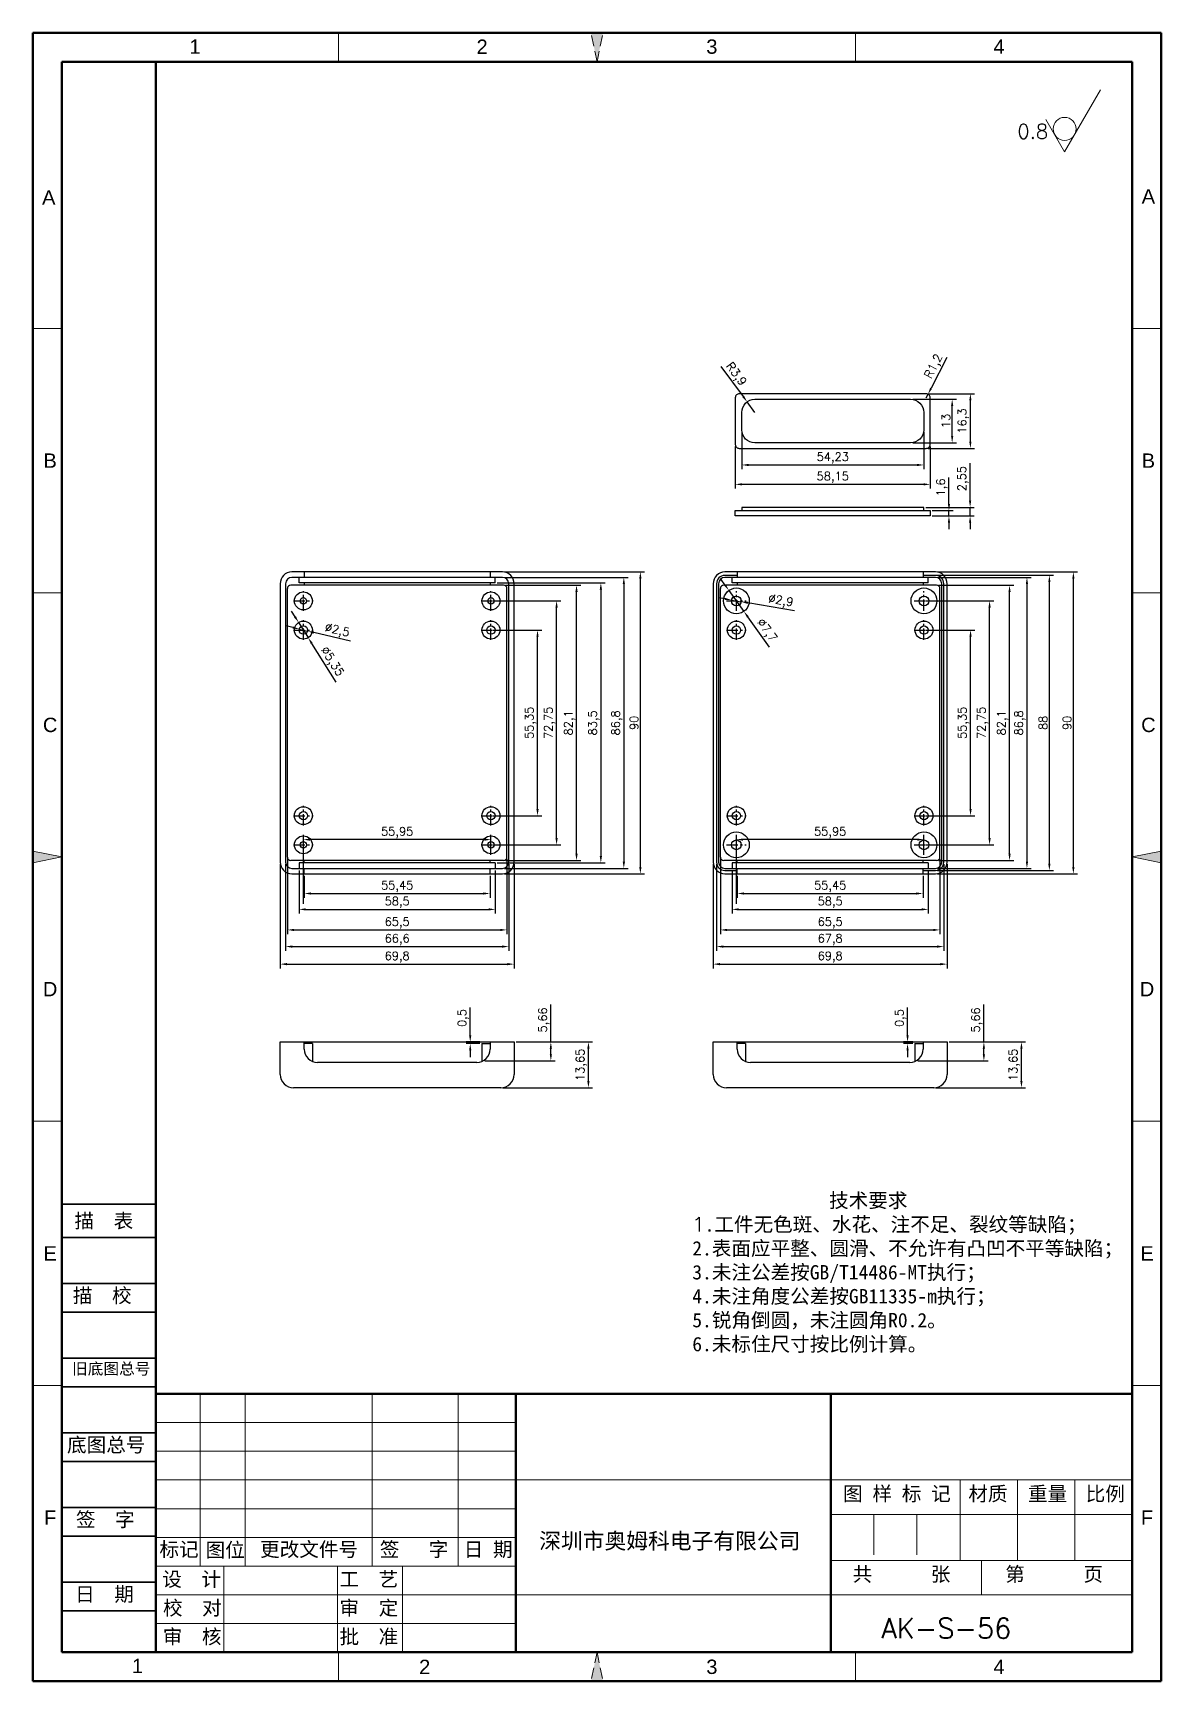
# Model space of a CAD drawing. Header units: millimetres. Extents: x 29396 to 29732, y -471 to 20.
import ezdxf
from ezdxf.enums import TextEntityAlignment as Align

# ---------------------------------------------------------------- set-up
doc = ezdxf.new("R2010")
doc.units = ezdxf.units.MM
for name, pattern in [('ACAD_ISO10W100', [18, 12, -3, 0, -3]), ('CENTER', [50.8, 31.75, -6.35, 6.35, -6.35]), ('HIDDEN2', [4.7625, 3.175, -1.5875])]:
    doc.linetypes.add(name, pattern=pattern)
for name, color, linetype, lineweight in [('dim', 82, 'Continuous', 9), ('图层1', 7, 'ACAD_ISO10W100', 15), ('图层2', 7, 'Continuous', 30), ('图层3', 7, 'Continuous', 15), ('图层4', 7, 'Continuous', 40), ('图层5', 7, 'HIDDEN2', 15), ('细实线', 3, 'Continuous', 18)]:
    doc.layers.add(name, color=color, linetype=linetype, lineweight=lineweight)
doc.layers.add('尺寸线', color=7, linetype='Continuous')
doc.styles.get("Standard").update_dxf_attribs({"font": 'txt', "bigfont": 'gbcbig.shx'})
doc.styles.add('样式 3', font='arial.ttf', dxfattribs={"height": 3.8})
doc.dimstyles.new('ISO-25', dxfattribs={"dimtxt": 2.5, "dimasz": 2.5, "dimexe": 1.25, "dimexo": 0.625, "dimtad": 1, "dimtxsty": 'Standard', "dimcen": 2.5, "dimadec": 0, "dimazin": 0, "dimtfac": 1, "dimtmove": 0, "dimatfit": 3, "dimfxl": 0, "dimarcsym": 0})

msp = doc.modelspace()

# ---------------------------------------------------------------- texts
at = {"insert": (29648.831, -452.526), "char_height": 6, "attachment_point": 1}
msp.add_mtext_dynamic_manual_height_columns('AK-S-56', width=75.75543, gutter_width=12.5, heights=[17.724], dxfattribs=at)
at = {"layer": '图层1', "color": 0, "style": '样式 3'}
for s, p in [('B', (29400.933, -107.294)), ('B', (29728.508, -107.294)), ('C', (29400.933, -186.102)), ('C', (29728.508, -186.102)), ('D', (29400.933, -264.909)), ('D', (29728.106, -264.909)), ('E', (29400.933, -343.717)), ('E', (29728.106, -343.717)), ('F', (29400.933, -422.524)), ('F', (29728.106, -422.524))]:
    msp.add_text(s, height=4.283, dxfattribs=at).set_placement(p, align=Align.MIDDLE)
at = {"layer": '图层1', "color": 0, "attachment_point": 1}
for s, insert, char_height, width in [('{\\fSimSun|b0|i0|c134|p2;图 样 标 记}', (29637.451, -413.247), 4.28302, 53.13738), ('{\\fSimSun|b0|i0|c134|p2;材质 }', (29674.807, -413.265), 4.28302, 35.72091), ('{\\fSimSun|b0|i0|c134|p2;深圳市奥姆科电子有限公司}', (29546.805, -427.085), 4.75891, 89.92113), ('{\\fSimSun|b0|i0|c134|p2;标记}', (29433.541, -429.856), 4.28302, 11.99246), ('{\\fSimSun|b0|i0|c134|p2;图位}', (29447.296, -430.029), 4.28302, 11.99246), ('{\\fSimSun|b0|i0|c134|p2;更改文件号}', (29463.557, -429.856), 4.28302, 35.72091), ('{\\fSimSun|b0|i0|c134|p2;审  核}', (29434.549, -455.878), 4.28302, 34.73239), ('{\\fSimSun|b0|i0|c134|p2;批  准}', (29487.242, -455.878), 4.28302, 35.72091)]:
    msp.add_mtext(s, dxfattribs=dict(at, insert=insert, char_height=char_height, width=width))
at = {"layer": '图层2', "color": 0, "attachment_point": 1}
for s, insert, char_height, width in [('{\\fSimSun|b0|i0|c134|p2;描\\fSimSun|b0|i0|c0|p2;  \\fSimSun|b0|i0|c134|p2;表}', (29408.202, -331.86), 4.28297, 47.9936), ('{\\fSimSun|b0|i0|c134|p2;描\\fSimSun|b0|i0|c0|p2;  \\fSimSun|b0|i0|c134|p2;校}', (29407.714, -354.131), 4.28297, 47.9936), ('{\\fSimSun|b0|i0|c134|p2;旧底图总号}', (29407.473, -376.403), 3.42642, 47.9936), ('{\\fSimSun|b0|i0|c134|p2;底图总号}', (29405.987, -398.674), 4.28297, 47.9936), ('{\\fSimSun|b0|i0|c134|p2;重量 }', (29692.591, -413.265), 4.28302, 35.72091), ('{\\fSimSun|b0|i0|c134|p2;比例 }', (29709.822, -413.265), 4.28302, 35.72091), ('{\\fSimSun|b0|i0|c134|p2;签\\fSimSun|b0|i0|c0|p2;  \\fSimSun|b0|i0|c134|p2;字}', (29408.64, -420.946), 4.28297, 47.9936), ('{\\fSimSun|b0|i0|c134|p2;签   字}', (29499.273, -429.856), 4.28302, 35.72091), ('{\\fSimSun|b0|i0|c134|p2;日 期}', (29524.292, -429.856), 4.28302, 35.72091), ('{\\fSimSun|b0|i0|c134|p2;共      张}', (29640.274, -437.232), 4.28302, 47.38766), ('{\\fSimSun|b0|i0|c134|p2;第      页}', (29685.816, -437.232), 4.28302, 43.98508), ('{\\fSimSun|b0|i0|c134|p2;设  计}', (29434.383, -438.745), 4.28302, 33.20026), ('{\\fSimSun|b0|i0|c134|p2;工  艺}', (29487.242, -438.745), 4.28302, 35.72091), ('{\\fSimSun|b0|i0|c134|p2;日\\fSimSun|b0|i0|c0|p2;  \\fSimSun|b0|i0|c134|p2;期}', (29408.396, -443.217), 4.28297, 47.9936), ('{\\fSimSun|b0|i0|c134|p2;校  对}', (29434.59, -447.312), 4.28302, 31.05498), ('{\\fSimSun|b0|i0|c134|p2;审  定}', (29487.242, -447.312), 4.28302, 35.72091)]:
    msp.add_mtext(s, dxfattribs=dict(at, insert=insert, char_height=char_height, width=width))
at = {"layer": '图层3', "color": 0, "insert": (29592.468, -325.789), "char_height": 4.28302, "width": 202.86245, "attachment_point": 1}
msp.add_mtext('{\\fSimSun|b0|i0|c134|p54;              技术要求\\P}1{\\fSimSun|b0|i0|c134|p54;.工件无色斑、水花、注不足、裂纹等缺陷；\\P2.表面应平整、圆滑、不允许有凸凹不平等缺陷；\\P3.未注公差按GB/T14486-MT执行；\\P4.未注角度公差按GB11335-m执行；\\P5.锐角倒圆，未注圆角R0.2。}\\P{\\fSimSun|b0|i0|c134|p2;6.未标住尺寸按比例计算。}', dxfattribs=at)
at = {"layer": '图层5', "color": 0, "style": '样式 3'}
for s, p in [('1', (29444.12, 16.179)), ('2', (29529.781, 16.179)), ('3', (29598.309, 16.179)), ('4', (29683.969, 16.179)), ('A', (29400.517, -28.799)), ('A', (29728.508, -28.486)), ('1', (29426.988, -466.758)), ('2', (29512.649, -467.014)), ('3', (29598.309, -467.014)), ('4', (29683.969, -467.014))]:
    msp.add_text(s, height=4.283, dxfattribs=at).set_placement(p, align=Align.MIDDLE)
at = {"layer": '细实线', "color": 0, "insert": (29689.432, -6.988), "char_height": 4.283, "width": 15.99044, "attachment_point": 1}
msp.add_mtext('0.8', dxfattribs=at)

# ---------------------------------------------------------------- blocks, each defined once
blk = doc.blocks.new('*D2096')
at = {"layer": 'Defpoints', "color": 0, "transparency": 16777216}
for p in [(29663.44, -122.18), (29669.02, -122.18), (29663.44, -123.78)]:
    blk.add_point(p, dxfattribs=at)
at = {"layer": 'dim', "color": 0, "lineweight": -2, "transparency": 16777216}
for p, q in [((29669.02, -120.18), (29669.02, -112.35)), ((29664.06, -122.18), (29670.27, -122.18)), ((29669.02, -123.78), (29669.02, -122.18)), ((29664.06, -123.78), (29670.27, -123.78)), ((29669.02, -125.78), (29669.02, -127.78))]:
    blk.add_line(p, q, dxfattribs=at)
at = {"layer": 'dim', "color": 0, "transparency": 16777216}
for points in [[(29668.69, -120.18), (29669.35, -120.18), (29669.02, -122.18)], [(29668.69, -125.78), (29669.35, -125.78), (29669.02, -123.78)]]:
    blk.add_solid(points, dxfattribs=at)
at = {"layer": 'dim', "color": 0, "transparency": 16777216, "insert": (29666.94, -115.27), "char_height": 2.5, "attachment_point": 5, "rotation": 90}
blk.add_mtext('1,6', dxfattribs=at)
blk = doc.blocks.new('*D2097')
at = {"layer": 'Defpoints', "color": 0, "transparency": 16777216}
for p in [(29661.49, -121.23), (29675.33, -121.23), (29664.06, -123.78)]:
    blk.add_point(p, dxfattribs=at)
at = {"layer": 'dim', "color": 0, "lineweight": -2, "transparency": 16777216}
for p, q in [((29675.33, -119.23), (29675.33, -108.07)), ((29662.11, -121.23), (29676.58, -121.23)), ((29675.33, -123.78), (29675.33, -121.23)), ((29664.69, -123.78), (29676.58, -123.78)), ((29675.33, -125.78), (29675.33, -127.78))]:
    blk.add_line(p, q, dxfattribs=at)
at = {"layer": 'dim', "color": 0, "transparency": 16777216}
for points in [[(29675, -119.23), (29675.67, -119.23), (29675.33, -121.23)], [(29675, -125.78), (29675.67, -125.78), (29675.33, -123.78)]]:
    blk.add_solid(points, dxfattribs=at)
at = {"layer": 'dim', "color": 0, "transparency": 16777216, "insert": (29673.25, -112.65), "char_height": 2.5, "attachment_point": 5, "rotation": 90}
blk.add_mtext('2,55', dxfattribs=at)
blk = doc.blocks.new('*D2098')
at = {"layer": 'Defpoints', "color": 0, "transparency": 16777216}
for p in [(29662.24, -87.34), (29675.42, -87.34), (29662.24, -103.64)]:
    blk.add_point(p, dxfattribs=at)
at = {"layer": 'dim', "color": 0, "lineweight": -2, "transparency": 16777216}
for p, q in [((29662.86, -87.34), (29676.67, -87.34)), ((29675.42, -101.64), (29675.42, -89.34)), ((29662.86, -103.64), (29676.67, -103.64))]:
    blk.add_line(p, q, dxfattribs=at)
at = {"layer": 'dim', "color": 0, "transparency": 16777216}
for points in [[(29675.08, -89.34), (29675.75, -89.34), (29675.42, -87.34)], [(29675.08, -101.64), (29675.75, -101.64), (29675.42, -103.64)]]:
    blk.add_solid(points, dxfattribs=at)
at = {"layer": 'dim', "color": 0, "transparency": 16777216, "insert": (29673.33, -95.49), "char_height": 2.5, "attachment_point": 5, "rotation": 90}
blk.add_mtext('16,3', dxfattribs=at)
blk = doc.blocks.new('*D2099')
at = {"layer": 'Defpoints', "color": 0, "transparency": 16777216}
for p in [(29605.29, -102.44), (29663.44, -102.44), (29605.29, -114.37)]:
    blk.add_point(p, dxfattribs=at)
at = {"layer": 'dim', "color": 0, "lineweight": -2, "transparency": 16777216}
for p, q in [((29605.29, -103.07), (29605.29, -115.62)), ((29663.44, -103.07), (29663.44, -115.62)), ((29661.44, -114.37), (29607.29, -114.37))]:
    blk.add_line(p, q, dxfattribs=at)
at = {"layer": 'dim', "color": 0, "transparency": 16777216}
for points in [[(29607.29, -114.04), (29607.29, -114.7), (29605.29, -114.37)], [(29661.44, -114.04), (29661.44, -114.7), (29663.44, -114.37)]]:
    blk.add_solid(points, dxfattribs=at)
at = {"layer": 'dim', "color": 0, "transparency": 16777216, "insert": (29634.36, -112.29), "char_height": 2.5, "attachment_point": 5}
blk.add_mtext('58,15', dxfattribs=at)
blk = doc.blocks.new('*D2100')
at = {"layer": 'Defpoints', "color": 0, "transparency": 16777216}
for p in [(29661.49, -98.09), (29607.26, -98.52), (29661.49, -108.59)]:
    blk.add_point(p, dxfattribs=at)
at = {"layer": 'dim', "color": 0, "lineweight": -2, "transparency": 16777216}
for p, q in [((29607.26, -99.15), (29607.26, -109.84)), ((29661.49, -98.72), (29661.49, -109.84)), ((29609.26, -108.59), (29659.49, -108.59))]:
    blk.add_line(p, q, dxfattribs=at)
at = {"layer": 'dim', "color": 0, "transparency": 16777216}
for points in [[(29609.26, -108.25), (29609.26, -108.92), (29607.26, -108.59)], [(29659.49, -108.25), (29659.49, -108.92), (29661.49, -108.59)]]:
    blk.add_solid(points, dxfattribs=at)
at = {"layer": 'dim', "color": 0, "transparency": 16777216, "insert": (29634.37, -106.5), "char_height": 2.5, "attachment_point": 5}
blk.add_mtext('54,23', dxfattribs=at)
blk = doc.blocks.new('*D2101')
at = {"layer": 'Defpoints', "color": 0, "transparency": 16777216}
for p in [(29657.59, -88.99), (29669.98, -88.99), (29657.59, -101.99)]:
    blk.add_point(p, dxfattribs=at)
at = {"layer": 'dim', "color": 0, "lineweight": -2, "transparency": 16777216}
for p, q in [((29658.21, -88.99), (29671.23, -88.99)), ((29669.98, -99.99), (29669.98, -90.99)), ((29658.21, -101.99), (29671.23, -101.99))]:
    blk.add_line(p, q, dxfattribs=at)
at = {"layer": 'dim', "color": 0, "transparency": 16777216}
for points in [[(29669.65, -90.99), (29670.31, -90.99), (29669.98, -88.99)], [(29669.65, -99.99), (29670.31, -99.99), (29669.98, -101.99)]]:
    blk.add_solid(points, dxfattribs=at)
at = {"layer": 'dim', "color": 0, "transparency": 16777216, "insert": (29668.11, -95.49), "char_height": 2.5, "attachment_point": 5, "rotation": 90}
blk.add_mtext('13', dxfattribs=at)
blk = doc.blocks.new('*D2102')
at = {"layer": 'Defpoints', "color": 0, "transparency": 16777216}
for p in [(29662.79, -87.47), (29662.24, -88.54)]:
    blk.add_point(p, dxfattribs=at)
at = {"layer": 'dim', "color": 0, "lineweight": -2, "transparency": 16777216}
for p, q in [((29668.42, -76.5), (29663.7, -85.69)), ((29662.24, -88.54), (29662.79, -87.47))]:
    blk.add_line(p, q, dxfattribs=at)
at = {"layer": 'dim', "color": 0, "transparency": 16777216}
blk.add_solid([(29663.4, -85.54), (29664, -85.85), (29662.79, -87.47)], dxfattribs=at)
at = {"layer": 'dim', "color": 0, "transparency": 16777216, "insert": (29664.66, -79.26), "char_height": 2.5, "attachment_point": 5, "rotation": 62.8085}
blk.add_mtext('R1,2', dxfattribs=at)
blk = doc.blocks.new('*D2103')
at = {"layer": 'Defpoints', "color": 0, "transparency": 16777216}
for p in [(29608.81, -89.76), (29611.14, -92.89)]:
    blk.add_point(p, dxfattribs=at)
at = {"layer": 'dim', "color": 0, "lineweight": -2, "transparency": 16777216}
for p, q in [((29600.97, -79.18), (29607.62, -88.15)), ((29611.14, -92.89), (29608.81, -89.76))]:
    blk.add_line(p, q, dxfattribs=at)
at = {"layer": 'dim', "color": 0, "transparency": 16777216}
blk.add_solid([(29607.89, -87.95), (29607.36, -88.35), (29608.81, -89.76)], dxfattribs=at)
at = {"layer": 'dim', "color": 0, "transparency": 16777216, "insert": (29605.38, -81.62), "char_height": 2.5, "attachment_point": 5, "rotation": 306.5522}
blk.add_mtext('R3,9', dxfattribs=at)
blk = doc.blocks.new('*D2104')
at = {"layer": 'Defpoints', "color": 0, "transparency": 16777216}
for p in [(29661.57, -149.13), (29681.14, -149.13), (29661.57, -221.88)]:
    blk.add_point(p, dxfattribs=at)
at = {"layer": 'dim', "color": 0, "lineweight": -2, "transparency": 16777216}
for p, q in [((29662.19, -149.13), (29682.39, -149.13)), ((29681.14, -219.88), (29681.14, -151.13)), ((29662.19, -221.88), (29682.39, -221.88))]:
    blk.add_line(p, q, dxfattribs=at)
at = {"layer": 'dim', "color": 0, "transparency": 16777216}
for points in [[(29680.81, -151.13), (29681.47, -151.13), (29681.14, -149.13)], [(29680.81, -219.88), (29681.47, -219.88), (29681.14, -221.88)]]:
    blk.add_solid(points, dxfattribs=at)
at = {"layer": 'dim', "color": 0, "transparency": 16777216, "insert": (29679.06, -185.5), "char_height": 2.5, "attachment_point": 5, "rotation": 90}
blk.add_mtext('72,75', dxfattribs=at)
blk = doc.blocks.new('*D2105')
at = {"layer": 'Defpoints', "color": 0, "transparency": 16777216}
for p in [(29661.57, -157.83), (29675.46, -157.83), (29661.57, -213.18)]:
    blk.add_point(p, dxfattribs=at)
at = {"layer": 'dim', "color": 0, "lineweight": -2, "transparency": 16777216}
for p, q in [((29662.19, -157.83), (29676.71, -157.83)), ((29675.46, -211.18), (29675.46, -159.83)), ((29662.19, -213.18), (29676.71, -213.18))]:
    blk.add_line(p, q, dxfattribs=at)
at = {"layer": 'dim', "color": 0, "transparency": 16777216}
for points in [[(29675.13, -159.83), (29675.8, -159.83), (29675.46, -157.83)], [(29675.13, -211.18), (29675.8, -211.18), (29675.46, -213.18)]]:
    blk.add_solid(points, dxfattribs=at)
at = {"layer": 'dim', "color": 0, "transparency": 16777216, "insert": (29673.38, -185.5), "char_height": 2.5, "attachment_point": 5, "rotation": 90}
blk.add_mtext('55,35', dxfattribs=at)
blk = doc.blocks.new('*D2106')
at = {"layer": 'Defpoints', "color": 0, "transparency": 16777216}
for p in [(29665.34, -144.45), (29687.1, -144.45), (29665.34, -226.55)]:
    blk.add_point(p, dxfattribs=at)
at = {"layer": 'dim', "color": 0, "lineweight": -2, "transparency": 16777216}
for p, q in [((29665.97, -144.45), (29688.35, -144.45)), ((29687.1, -224.55), (29687.1, -146.45)), ((29665.97, -226.55), (29688.35, -226.55))]:
    blk.add_line(p, q, dxfattribs=at)
at = {"layer": 'dim', "color": 0, "transparency": 16777216}
for points in [[(29686.77, -146.45), (29687.43, -146.45), (29687.1, -144.45)], [(29686.77, -224.55), (29687.43, -224.55), (29687.1, -226.55)]]:
    blk.add_solid(points, dxfattribs=at)
at = {"layer": 'dim', "color": 0, "transparency": 16777216, "insert": (29685.02, -185.5), "char_height": 2.5, "attachment_point": 5, "rotation": 90}
blk.add_mtext('82,1', dxfattribs=at)
blk = doc.blocks.new('*D2107')
at = {"layer": 'Defpoints', "color": 0, "transparency": 16777216}
for p in [(29664.99, -142.1), (29664.99, -228.9), (29692.28, -228.9)]:
    blk.add_point(p, dxfattribs=at)
at = {"layer": 'dim', "color": 0, "lineweight": -2, "transparency": 16777216}
for p, q in [((29665.62, -142.1), (29693.53, -142.1)), ((29692.28, -144.1), (29692.28, -226.9)), ((29665.62, -228.9), (29693.53, -228.9))]:
    blk.add_line(p, q, dxfattribs=at)
at = {"layer": 'dim', "color": 0, "transparency": 16777216}
for points in [[(29691.95, -144.1), (29692.62, -144.1), (29692.28, -142.1)], [(29691.95, -226.9), (29692.62, -226.9), (29692.28, -228.9)]]:
    blk.add_solid(points, dxfattribs=at)
at = {"layer": 'dim', "color": 0, "transparency": 16777216, "insert": (29690.2, -185.5), "char_height": 2.5, "attachment_point": 5, "rotation": 90}
blk.add_mtext('86,8', dxfattribs=at)
blk = doc.blocks.new('*D2108')
at = {"layer": 'Defpoints', "color": 0, "transparency": 16777216}
for p in [(29664.99, -141.5), (29698.97, -141.5), (29664.99, -229.5)]:
    blk.add_point(p, dxfattribs=at)
at = {"layer": 'dim', "color": 0, "lineweight": -2, "transparency": 16777216}
for p, q in [((29665.62, -141.5), (29700.22, -141.5)), ((29698.97, -227.5), (29698.97, -143.5)), ((29665.62, -229.5), (29700.22, -229.5))]:
    blk.add_line(p, q, dxfattribs=at)
at = {"layer": 'dim', "color": 0, "transparency": 16777216}
for points in [[(29698.64, -143.5), (29699.31, -143.5), (29698.97, -141.5)], [(29698.64, -227.5), (29699.31, -227.5), (29698.97, -229.5)]]:
    blk.add_solid(points, dxfattribs=at)
at = {"layer": 'dim', "color": 0, "transparency": 16777216, "insert": (29697.1, -185.5), "char_height": 2.5, "attachment_point": 5, "rotation": 90}
blk.add_mtext('88', dxfattribs=at)
blk = doc.blocks.new('*D2109')
at = {"layer": 'Defpoints', "color": 0, "transparency": 16777216}
for p in [(29664.99, -140.5), (29706.13, -140.5), (29664.99, -230.5)]:
    blk.add_point(p, dxfattribs=at)
at = {"layer": 'dim', "color": 0, "lineweight": -2, "transparency": 16777216}
for p, q in [((29665.62, -140.5), (29707.38, -140.5)), ((29706.13, -228.5), (29706.13, -142.5)), ((29665.62, -230.5), (29707.38, -230.5))]:
    blk.add_line(p, q, dxfattribs=at)
at = {"layer": 'dim', "color": 0, "transparency": 16777216}
for points in [[(29705.8, -142.5), (29706.47, -142.5), (29706.13, -140.5)], [(29705.8, -228.5), (29706.47, -228.5), (29706.13, -230.5)]]:
    blk.add_solid(points, dxfattribs=at)
at = {"layer": 'dim', "color": 0, "transparency": 16777216, "insert": (29704.26, -185.5), "char_height": 2.5, "attachment_point": 5, "rotation": 90}
blk.add_mtext('90', dxfattribs=at)
blk = doc.blocks.new('*D2110')
at = {"layer": 'Defpoints', "color": 0, "transparency": 16777216}
for p in [(29668.49, -280.67), (29690.64, -280.67), (29664.49, -294.32)]:
    blk.add_point(p, dxfattribs=at)
at = {"layer": 'dim', "color": 0, "lineweight": -2, "transparency": 16777216}
for p, q in [((29669.12, -280.67), (29691.89, -280.67)), ((29690.64, -292.32), (29690.64, -282.67)), ((29665.12, -294.32), (29691.89, -294.32))]:
    blk.add_line(p, q, dxfattribs=at)
at = {"layer": 'dim', "color": 0, "transparency": 16777216}
for points in [[(29690.31, -282.67), (29690.98, -282.67), (29690.64, -280.67)], [(29690.31, -292.32), (29690.98, -292.32), (29690.64, -294.32)]]:
    blk.add_solid(points, dxfattribs=at)
at = {"layer": 'dim', "color": 0, "transparency": 16777216, "insert": (29688.56, -287.5), "char_height": 2.5, "attachment_point": 5, "rotation": 90}
blk.add_mtext('13,65', dxfattribs=at)
blk = doc.blocks.new('*D2111')
at = {"layer": 'Defpoints', "color": 0, "transparency": 16777216}
for p in [(29668.49, -280.67), (29679.44, -280.67), (29659.15, -286.33)]:
    blk.add_point(p, dxfattribs=at)
at = {"layer": 'dim', "color": 0, "lineweight": -2, "transparency": 16777216}
for p, q in [((29679.44, -280.67), (29679.44, -269.51)), ((29669.12, -280.67), (29680.69, -280.67)), ((29679.44, -284.33), (29679.44, -282.67)), ((29659.78, -286.33), (29680.69, -286.33))]:
    blk.add_line(p, q, dxfattribs=at)
at = {"layer": 'dim', "color": 0, "transparency": 16777216}
for points in [[(29679.1, -282.67), (29679.77, -282.67), (29679.44, -280.67)], [(29679.1, -284.33), (29679.77, -284.33), (29679.44, -286.33)]]:
    blk.add_solid(points, dxfattribs=at)
at = {"layer": 'dim', "color": 0, "transparency": 16777216, "insert": (29677.35, -274.09), "char_height": 2.5, "attachment_point": 5, "rotation": 90}
blk.add_mtext('5,66', dxfattribs=at)
blk = doc.blocks.new('*D2112')
at = {"layer": 'Defpoints', "color": 0, "transparency": 16777216}
for p in [(29539.34, -280.67), (29561.49, -280.67), (29535.34, -294.32)]:
    blk.add_point(p, dxfattribs=at)
at = {"layer": 'dim', "color": 0, "lineweight": -2, "transparency": 16777216}
for p, q in [((29539.96, -280.67), (29562.74, -280.67)), ((29561.49, -292.32), (29561.49, -282.67)), ((29535.96, -294.32), (29562.74, -294.32))]:
    blk.add_line(p, q, dxfattribs=at)
at = {"layer": 'dim', "color": 0, "transparency": 16777216}
for points in [[(29561.15, -282.67), (29561.82, -282.67), (29561.49, -280.67)], [(29561.15, -292.32), (29561.82, -292.32), (29561.49, -294.32)]]:
    blk.add_solid(points, dxfattribs=at)
at = {"layer": 'dim', "color": 0, "transparency": 16777216, "insert": (29559.4, -287.5), "char_height": 2.5, "attachment_point": 5, "rotation": 90}
blk.add_mtext('13,65', dxfattribs=at)
blk = doc.blocks.new('*D2113')
at = {"layer": 'Defpoints', "color": 0, "transparency": 16777216}
for p in [(29539.34, -280.67), (29550.28, -280.67), (29530, -286.33)]:
    blk.add_point(p, dxfattribs=at)
at = {"layer": 'dim', "color": 0, "lineweight": -2, "transparency": 16777216}
for p, q in [((29550.28, -280.67), (29550.28, -269.51)), ((29539.96, -280.67), (29551.53, -280.67)), ((29550.28, -284.33), (29550.28, -282.67)), ((29530.62, -286.33), (29551.53, -286.33))]:
    blk.add_line(p, q, dxfattribs=at)
at = {"layer": 'dim', "color": 0, "transparency": 16777216}
for points in [[(29549.95, -282.67), (29550.61, -282.67), (29550.28, -280.67)], [(29549.95, -284.33), (29550.61, -284.33), (29550.28, -286.33)]]:
    blk.add_solid(points, dxfattribs=at)
at = {"layer": 'dim', "color": 0, "transparency": 16777216, "insert": (29548.2, -274.09), "char_height": 2.5, "attachment_point": 5, "rotation": 90}
blk.add_mtext('5,66', dxfattribs=at)
blk = doc.blocks.new('*D2114')
at = {"layer": 'Defpoints', "color": 0, "transparency": 16777216}
for p in [(29526.23, -280.67), (29529.74, -280.67), (29529.74, -281.17)]:
    blk.add_point(p, dxfattribs=at)
at = {"layer": 'dim', "color": 0, "lineweight": -2, "transparency": 16777216}
for p, q in [((29526.23, -278.67), (29526.23, -270.42)), ((29529.11, -280.67), (29524.98, -280.67)), ((29529.11, -281.17), (29524.98, -281.17)), ((29526.23, -281.17), (29526.23, -280.67)), ((29526.23, -283.17), (29526.23, -285.17))]:
    blk.add_line(p, q, dxfattribs=at)
at = {"layer": 'dim', "color": 0, "transparency": 16777216}
for points in [[(29525.9, -278.67), (29526.56, -278.67), (29526.23, -280.67)], [(29525.9, -283.17), (29526.56, -283.17), (29526.23, -281.17)]]:
    blk.add_solid(points, dxfattribs=at)
at = {"layer": 'dim', "color": 0, "transparency": 16777216, "insert": (29524.15, -273.55), "char_height": 2.5, "attachment_point": 5, "rotation": 90}
blk.add_mtext('0,5', dxfattribs=at)
blk = doc.blocks.new('*D2115')
at = {"layer": 'Defpoints', "color": 0, "transparency": 16777216}
for p in [(29656.68, -280.67), (29658.89, -280.67), (29658.89, -281.17)]:
    blk.add_point(p, dxfattribs=at)
at = {"layer": 'dim', "color": 0, "lineweight": -2, "transparency": 16777216}
for p, q in [((29656.68, -278.67), (29656.68, -270.42)), ((29658.27, -280.67), (29655.43, -280.67)), ((29658.27, -281.17), (29655.43, -281.17)), ((29656.68, -281.17), (29656.68, -280.67)), ((29656.68, -283.17), (29656.68, -285.17))]:
    blk.add_line(p, q, dxfattribs=at)
at = {"layer": 'dim', "color": 0, "transparency": 16777216}
for points in [[(29656.34, -278.67), (29657.01, -278.67), (29656.68, -280.67)], [(29656.34, -283.17), (29657.01, -283.17), (29656.68, -281.17)]]:
    blk.add_solid(points, dxfattribs=at)
at = {"layer": 'dim', "color": 0, "transparency": 16777216, "insert": (29654.59, -273.55), "char_height": 2.5, "attachment_point": 5, "rotation": 90}
blk.add_mtext('0,5', dxfattribs=at)
blk = doc.blocks.new('*D2116')
at = {"layer": 'Defpoints', "color": 0, "transparency": 16777216}
for p in [(29605.62, -220.32), (29661.57, -221.88), (29605.62, -240.14)]:
    blk.add_point(p, dxfattribs=at)
at = {"layer": 'dim', "color": 0, "lineweight": -2, "transparency": 16777216}
for p, q in [((29605.62, -239.51), (29605.62, -219.07)), ((29659.57, -220.32), (29607.62, -220.32)), ((29661.57, -221.25), (29661.57, -219.07))]:
    blk.add_line(p, q, dxfattribs=at)
at = {"layer": 'dim', "color": 0, "transparency": 16777216}
for points in [[(29607.62, -219.99), (29607.62, -220.66), (29605.62, -220.32)], [(29659.57, -219.99), (29659.57, -220.66), (29661.57, -220.32)]]:
    blk.add_solid(points, dxfattribs=at)
at = {"layer": 'dim', "color": 0, "transparency": 16777216, "insert": (29633.59, -218.24), "char_height": 2.5, "attachment_point": 5}
blk.add_mtext('55,95', dxfattribs=at)
blk = doc.blocks.new('*D2117')
at = {"layer": 'Defpoints', "color": 0, "transparency": 16777216}
for p in [(29604.34, -228.9), (29662.84, -228.9), (29662.84, -241.13)]:
    blk.add_point(p, dxfattribs=at)
at = {"layer": 'dim', "color": 0, "lineweight": -2, "transparency": 16777216}
for p, q in [((29604.34, -229.53), (29604.34, -242.38)), ((29662.84, -229.53), (29662.84, -242.38)), ((29606.34, -241.13), (29660.84, -241.13))]:
    blk.add_line(p, q, dxfattribs=at)
at = {"layer": 'dim', "color": 0, "transparency": 16777216}
for points in [[(29606.34, -240.8), (29606.34, -241.47), (29604.34, -241.13)], [(29660.84, -240.8), (29660.84, -241.47), (29662.84, -241.13)]]:
    blk.add_solid(points, dxfattribs=at)
at = {"layer": 'dim', "color": 0, "transparency": 16777216, "insert": (29633.59, -239.05), "char_height": 2.5, "attachment_point": 5}
blk.add_mtext('58,5', dxfattribs=at)
blk = doc.blocks.new('*D2118')
at = {"layer": 'Defpoints', "color": 0, "transparency": 16777216}
for p in [(29605.87, -230.5), (29661.32, -230.5), (29661.32, -236.39)]:
    blk.add_point(p, dxfattribs=at)
at = {"layer": 'dim', "color": 0, "lineweight": -2, "transparency": 16777216}
for p, q in [((29605.87, -231.13), (29605.87, -237.64)), ((29661.32, -231.13), (29661.32, -237.64)), ((29607.87, -236.39), (29659.32, -236.39))]:
    blk.add_line(p, q, dxfattribs=at)
at = {"layer": 'dim', "color": 0, "transparency": 16777216}
for points in [[(29607.87, -236.06), (29607.87, -236.72), (29605.87, -236.39)], [(29659.32, -236.06), (29659.32, -236.72), (29661.32, -236.39)]]:
    blk.add_solid(points, dxfattribs=at)
at = {"layer": 'dim', "color": 0, "transparency": 16777216, "insert": (29633.59, -234.31), "char_height": 2.5, "attachment_point": 5}
blk.add_mtext('55,45', dxfattribs=at)
blk = doc.blocks.new('*D2119')
at = {"layer": 'Defpoints', "color": 0, "transparency": 16777216}
for p in [(29600.84, -225.55), (29666.34, -225.55), (29666.34, -247.25)]:
    blk.add_point(p, dxfattribs=at)
at = {"layer": 'dim', "color": 0, "lineweight": -2, "transparency": 16777216}
for p, q in [((29600.84, -226.18), (29600.84, -248.5)), ((29666.34, -226.18), (29666.34, -248.5)), ((29602.84, -247.25), (29664.34, -247.25))]:
    blk.add_line(p, q, dxfattribs=at)
at = {"layer": 'dim', "color": 0, "transparency": 16777216}
for points in [[(29602.84, -246.92), (29602.84, -247.59), (29600.84, -247.25)], [(29664.34, -246.92), (29664.34, -247.59), (29666.34, -247.25)]]:
    blk.add_solid(points, dxfattribs=at)
at = {"layer": 'dim', "color": 0, "transparency": 16777216, "insert": (29633.59, -245.17), "char_height": 2.5, "attachment_point": 5}
blk.add_mtext('65,5', dxfattribs=at)
blk = doc.blocks.new('*D2120')
at = {"layer": 'Defpoints', "color": 0, "transparency": 16777216}
for p in [(29599.69, -227), (29667.49, -227), (29667.49, -252.23)]:
    blk.add_point(p, dxfattribs=at)
at = {"layer": 'dim', "color": 0, "lineweight": -2, "transparency": 16777216}
for p, q in [((29599.69, -227.63), (29599.69, -253.48)), ((29667.49, -227.63), (29667.49, -253.48)), ((29601.69, -252.23), (29665.49, -252.23))]:
    blk.add_line(p, q, dxfattribs=at)
at = {"layer": 'dim', "color": 0, "transparency": 16777216}
for points in [[(29601.69, -251.89), (29601.69, -252.56), (29599.69, -252.23)], [(29665.49, -251.89), (29665.49, -252.56), (29667.49, -252.23)]]:
    blk.add_solid(points, dxfattribs=at)
at = {"layer": 'dim', "color": 0, "transparency": 16777216, "insert": (29633.59, -250.14), "char_height": 2.5, "attachment_point": 5}
blk.add_mtext('67,8', dxfattribs=at)
blk = doc.blocks.new('*D2121')
at = {"layer": 'Defpoints', "color": 0, "transparency": 16777216}
for p in [(29598.69, -227), (29668.49, -227), (29668.49, -257.46)]:
    blk.add_point(p, dxfattribs=at)
at = {"layer": 'dim', "color": 0, "lineweight": -2, "transparency": 16777216}
for p, q in [((29598.69, -227.63), (29598.69, -258.71)), ((29668.49, -227.63), (29668.49, -258.71)), ((29600.69, -257.46), (29666.49, -257.46))]:
    blk.add_line(p, q, dxfattribs=at)
at = {"layer": 'dim', "color": 0, "transparency": 16777216}
for points in [[(29600.69, -257.12), (29600.69, -257.79), (29598.69, -257.46)], [(29666.49, -257.12), (29666.49, -257.79), (29668.49, -257.46)]]:
    blk.add_solid(points, dxfattribs=at)
at = {"layer": 'dim', "color": 0, "transparency": 16777216, "insert": (29633.59, -255.37), "char_height": 2.5, "attachment_point": 5}
blk.add_mtext('69,8', dxfattribs=at)
blk = doc.blocks.new('*D2122')
at = {"layer": 'Defpoints', "color": 0, "transparency": 16777216}
for p in [(29532.41, -149.13), (29551.99, -149.13), (29532.41, -221.88)]:
    blk.add_point(p, dxfattribs=at)
at = {"layer": 'dim', "color": 0, "lineweight": -2, "transparency": 16777216}
for p, q in [((29533.04, -149.13), (29553.24, -149.13)), ((29551.99, -219.88), (29551.99, -151.13)), ((29533.04, -221.88), (29553.24, -221.88))]:
    blk.add_line(p, q, dxfattribs=at)
at = {"layer": 'dim', "color": 0, "transparency": 16777216}
for points in [[(29551.65, -151.13), (29552.32, -151.13), (29551.99, -149.13)], [(29551.65, -219.88), (29552.32, -219.88), (29551.99, -221.88)]]:
    blk.add_solid(points, dxfattribs=at)
at = {"layer": 'dim', "color": 0, "transparency": 16777216, "insert": (29549.9, -185.5), "char_height": 2.5, "attachment_point": 5, "rotation": 90}
blk.add_mtext('72,75', dxfattribs=at)
blk = doc.blocks.new('*D2123')
at = {"layer": 'Defpoints', "color": 0, "transparency": 16777216}
for p in [(29532.41, -157.83), (29546.31, -157.83), (29532.41, -213.18)]:
    blk.add_point(p, dxfattribs=at)
at = {"layer": 'dim', "color": 0, "lineweight": -2, "transparency": 16777216}
for p, q in [((29533.04, -157.83), (29547.56, -157.83)), ((29546.31, -211.18), (29546.31, -159.83)), ((29533.04, -213.18), (29547.56, -213.18))]:
    blk.add_line(p, q, dxfattribs=at)
at = {"layer": 'dim', "color": 0, "transparency": 16777216}
for points in [[(29545.97, -159.83), (29546.64, -159.83), (29546.31, -157.83)], [(29545.97, -211.18), (29546.64, -211.18), (29546.31, -213.18)]]:
    blk.add_solid(points, dxfattribs=at)
at = {"layer": 'dim', "color": 0, "transparency": 16777216, "insert": (29544.22, -185.5), "char_height": 2.5, "attachment_point": 5, "rotation": 90}
blk.add_mtext('55,35', dxfattribs=at)
blk = doc.blocks.new('*D2124')
at = {"layer": 'Defpoints', "color": 0, "transparency": 16777216}
for p in [(29536.19, -144.45), (29557.94, -144.45), (29536.19, -226.55)]:
    blk.add_point(p, dxfattribs=at)
at = {"layer": 'dim', "color": 0, "lineweight": -2, "transparency": 16777216}
for p, q in [((29536.81, -144.45), (29559.19, -144.45)), ((29557.94, -224.55), (29557.94, -146.45)), ((29536.81, -226.55), (29559.19, -226.55))]:
    blk.add_line(p, q, dxfattribs=at)
at = {"layer": 'dim', "color": 0, "transparency": 16777216}
for points in [[(29557.61, -146.45), (29558.28, -146.45), (29557.94, -144.45)], [(29557.61, -224.55), (29558.28, -224.55), (29557.94, -226.55)]]:
    blk.add_solid(points, dxfattribs=at)
at = {"layer": 'dim', "color": 0, "transparency": 16777216, "insert": (29555.86, -185.5), "char_height": 2.5, "attachment_point": 5, "rotation": 90}
blk.add_mtext('82,1', dxfattribs=at)
blk = doc.blocks.new('*D2125')
at = {"layer": 'Defpoints', "color": 0, "transparency": 16777216}
for p in [(29535.84, -142.1), (29535.84, -228.9), (29572.05, -228.9)]:
    blk.add_point(p, dxfattribs=at)
at = {"layer": 'dim', "color": 0, "lineweight": -2, "transparency": 16777216}
for p, q in [((29536.46, -142.1), (29573.3, -142.1)), ((29572.05, -144.1), (29572.05, -226.9)), ((29536.46, -228.9), (29573.3, -228.9))]:
    blk.add_line(p, q, dxfattribs=at)
at = {"layer": 'dim', "color": 0, "transparency": 16777216}
for points in [[(29571.72, -144.1), (29572.39, -144.1), (29572.05, -142.1)], [(29571.72, -226.9), (29572.39, -226.9), (29572.05, -228.9)]]:
    blk.add_solid(points, dxfattribs=at)
at = {"layer": 'dim', "color": 0, "transparency": 16777216, "insert": (29569.97, -185.5), "char_height": 2.5, "attachment_point": 5, "rotation": 90}
blk.add_mtext('86,8', dxfattribs=at)
blk = doc.blocks.new('*D2127')
at = {"layer": 'Defpoints', "color": 0, "transparency": 16777216}
for p in [(29535.84, -140.5), (29576.98, -140.5), (29535.84, -230.5)]:
    blk.add_point(p, dxfattribs=at)
at = {"layer": 'dim', "color": 0, "lineweight": -2, "transparency": 16777216}
for p, q in [((29536.46, -140.5), (29578.23, -140.5)), ((29576.98, -228.5), (29576.98, -142.5)), ((29536.46, -230.5), (29578.23, -230.5))]:
    blk.add_line(p, q, dxfattribs=at)
at = {"layer": 'dim', "color": 0, "transparency": 16777216}
for points in [[(29576.64, -142.5), (29577.31, -142.5), (29576.98, -140.5)], [(29576.64, -228.5), (29577.31, -228.5), (29576.98, -230.5)]]:
    blk.add_solid(points, dxfattribs=at)
at = {"layer": 'dim', "color": 0, "transparency": 16777216, "insert": (29575.1, -185.5), "char_height": 2.5, "attachment_point": 5, "rotation": 90}
blk.add_mtext('90', dxfattribs=at)
blk = doc.blocks.new('*D2128')
at = {"layer": 'Defpoints', "color": 0, "transparency": 16777216}
for p in [(29476.46, -220.32), (29532.41, -221.88), (29476.46, -240.14)]:
    blk.add_point(p, dxfattribs=at)
at = {"layer": 'dim', "color": 0, "lineweight": -2, "transparency": 16777216}
for p, q in [((29476.46, -239.51), (29476.46, -219.07)), ((29530.41, -220.32), (29478.46, -220.32)), ((29532.41, -221.25), (29532.41, -219.07))]:
    blk.add_line(p, q, dxfattribs=at)
at = {"layer": 'dim', "color": 0, "transparency": 16777216}
for points in [[(29478.46, -219.99), (29478.46, -220.66), (29476.46, -220.32)], [(29530.41, -219.99), (29530.41, -220.66), (29532.41, -220.32)]]:
    blk.add_solid(points, dxfattribs=at)
at = {"layer": 'dim', "color": 0, "transparency": 16777216, "insert": (29504.44, -218.24), "char_height": 2.5, "attachment_point": 5}
blk.add_mtext('55,95', dxfattribs=at)
blk = doc.blocks.new('*D2129')
at = {"layer": 'Defpoints', "color": 0, "transparency": 16777216}
for p in [(29475.19, -228.9), (29533.69, -228.9), (29533.69, -241.13)]:
    blk.add_point(p, dxfattribs=at)
at = {"layer": 'dim', "color": 0, "lineweight": -2, "transparency": 16777216}
for p, q in [((29475.19, -229.53), (29475.19, -242.38)), ((29533.69, -229.53), (29533.69, -242.38)), ((29477.19, -241.13), (29531.69, -241.13))]:
    blk.add_line(p, q, dxfattribs=at)
at = {"layer": 'dim', "color": 0, "transparency": 16777216}
for points in [[(29477.19, -240.8), (29477.19, -241.47), (29475.19, -241.13)], [(29531.69, -240.8), (29531.69, -241.47), (29533.69, -241.13)]]:
    blk.add_solid(points, dxfattribs=at)
at = {"layer": 'dim', "color": 0, "transparency": 16777216, "insert": (29504.44, -239.05), "char_height": 2.5, "attachment_point": 5}
blk.add_mtext('58,5', dxfattribs=at)
blk = doc.blocks.new('*D2130')
at = {"layer": 'Defpoints', "color": 0, "transparency": 16777216}
for p in [(29476.71, -230.5), (29532.16, -230.5), (29532.16, -236.39)]:
    blk.add_point(p, dxfattribs=at)
at = {"layer": 'dim', "color": 0, "lineweight": -2, "transparency": 16777216}
for p, q in [((29476.71, -231.13), (29476.71, -237.64)), ((29532.16, -231.13), (29532.16, -237.64)), ((29478.71, -236.39), (29530.16, -236.39))]:
    blk.add_line(p, q, dxfattribs=at)
at = {"layer": 'dim', "color": 0, "transparency": 16777216}
for points in [[(29478.71, -236.06), (29478.71, -236.72), (29476.71, -236.39)], [(29530.16, -236.06), (29530.16, -236.72), (29532.16, -236.39)]]:
    blk.add_solid(points, dxfattribs=at)
at = {"layer": 'dim', "color": 0, "transparency": 16777216, "insert": (29504.44, -234.31), "char_height": 2.5, "attachment_point": 5}
blk.add_mtext('55,45', dxfattribs=at)
blk = doc.blocks.new('*D2131')
at = {"layer": 'Defpoints', "color": 0, "transparency": 16777216}
for p in [(29471.69, -225.55), (29537.19, -225.55), (29537.19, -247.25)]:
    blk.add_point(p, dxfattribs=at)
at = {"layer": 'dim', "color": 0, "lineweight": -2, "transparency": 16777216}
for p, q in [((29471.69, -226.18), (29471.69, -248.5)), ((29537.19, -226.18), (29537.19, -248.5)), ((29473.69, -247.25), (29535.19, -247.25))]:
    blk.add_line(p, q, dxfattribs=at)
at = {"layer": 'dim', "color": 0, "transparency": 16777216}
for points in [[(29473.69, -246.92), (29473.69, -247.59), (29471.69, -247.25)], [(29535.19, -246.92), (29535.19, -247.59), (29537.19, -247.25)]]:
    blk.add_solid(points, dxfattribs=at)
at = {"layer": 'dim', "color": 0, "transparency": 16777216, "insert": (29504.44, -245.17), "char_height": 2.5, "attachment_point": 5}
blk.add_mtext('65,5', dxfattribs=at)
blk = doc.blocks.new('*D2132')
at = {"layer": 'Defpoints', "color": 0, "transparency": 16777216}
for p in [(29471.14, -227), (29537.74, -227), (29537.74, -252.23)]:
    blk.add_point(p, dxfattribs=at)
at = {"layer": 'dim', "color": 0, "lineweight": -2, "transparency": 16777216}
for p, q in [((29471.14, -227.63), (29471.14, -253.48)), ((29537.74, -227.63), (29537.74, -253.48)), ((29473.14, -252.23), (29535.74, -252.23))]:
    blk.add_line(p, q, dxfattribs=at)
at = {"layer": 'dim', "color": 0, "transparency": 16777216}
for points in [[(29473.14, -251.89), (29473.14, -252.56), (29471.14, -252.23)], [(29535.74, -251.89), (29535.74, -252.56), (29537.74, -252.23)]]:
    blk.add_solid(points, dxfattribs=at)
at = {"layer": 'dim', "color": 0, "transparency": 16777216, "insert": (29504.44, -250.14), "char_height": 2.5, "attachment_point": 5}
blk.add_mtext('66,6', dxfattribs=at)
blk = doc.blocks.new('*D2133')
at = {"layer": 'Defpoints', "color": 0, "transparency": 16777216}
for p in [(29469.54, -227), (29539.34, -227), (29539.34, -257.46)]:
    blk.add_point(p, dxfattribs=at)
at = {"layer": 'dim', "color": 0, "lineweight": -2, "transparency": 16777216}
for p, q in [((29469.54, -227.63), (29469.54, -258.71)), ((29539.34, -227.63), (29539.34, -258.71)), ((29471.54, -257.46), (29537.34, -257.46))]:
    blk.add_line(p, q, dxfattribs=at)
at = {"layer": 'dim', "color": 0, "transparency": 16777216}
for points in [[(29471.54, -257.12), (29471.54, -257.79), (29469.54, -257.46)], [(29537.34, -257.12), (29537.34, -257.79), (29539.34, -257.46)]]:
    blk.add_solid(points, dxfattribs=at)
at = {"layer": 'dim', "color": 0, "transparency": 16777216, "insert": (29504.44, -255.37), "char_height": 2.5, "attachment_point": 5}
blk.add_mtext('69,8', dxfattribs=at)
blk = doc.blocks.new('*D2134')
at = {"layer": 'Defpoints', "color": 0, "transparency": 16777216}
for p in [(29533.69, -143.75), (29533.69, -227.25), (29565.19, -227.25)]:
    blk.add_point(p, dxfattribs=at)
at = {"layer": 'dim', "color": 0, "lineweight": -2, "transparency": 16777216}
for p, q in [((29534.31, -143.75), (29566.44, -143.75)), ((29565.19, -145.75), (29565.19, -225.25)), ((29534.31, -227.25), (29566.44, -227.25))]:
    blk.add_line(p, q, dxfattribs=at)
at = {"layer": 'dim', "color": 0, "transparency": 16777216}
for points in [[(29564.86, -145.75), (29565.53, -145.75), (29565.19, -143.75)], [(29564.86, -225.25), (29565.53, -225.25), (29565.19, -227.25)]]:
    blk.add_solid(points, dxfattribs=at)
at = {"layer": 'dim', "color": 0, "transparency": 16777216, "insert": (29563.11, -185.5), "char_height": 2.5, "attachment_point": 5, "rotation": 90}
blk.add_mtext('83,5', dxfattribs=at)
blk = doc.blocks.new('*D2135')
at = {"layer": 'Defpoints', "color": 0, "transparency": 16777216}
for p in [(29475.04, -155.56), (29477.89, -160.09)]:
    blk.add_point(p, dxfattribs=at)
at = {"layer": 'dim', "color": 0, "lineweight": -2, "transparency": 16777216}
for p, q in [((29473.98, -153.87), (29472.91, -152.18)), ((29475.04, -155.56), (29477.89, -160.09)), ((29486.23, -173.36), (29478.95, -161.79))]:
    blk.add_line(p, q, dxfattribs=at)
at = {"layer": 'dim', "color": 0, "transparency": 16777216}
for points in [[(29474.26, -153.69), (29473.69, -154.05), (29475.04, -155.56)], [(29479.23, -161.61), (29478.67, -161.96), (29477.89, -160.09)]]:
    blk.add_solid(points, dxfattribs=at)
at = {"layer": 'dim', "color": 0, "transparency": 16777216, "insert": (29484.88, -167.31), "char_height": 2.5, "attachment_point": 5, "rotation": 302.1583}
blk.add_mtext('∅5,35', dxfattribs=at)
blk = doc.blocks.new('*D2136')
at = {"layer": 'Defpoints', "color": 0, "transparency": 16777216}
for p in [(29475.25, -157.54), (29477.68, -158.12)]:
    blk.add_point(p, dxfattribs=at)
at = {"layer": 'dim', "color": 0, "lineweight": -2, "transparency": 16777216}
for p, q in [((29473.3, -157.07), (29471.36, -156.61)), ((29475.25, -157.54), (29477.68, -158.12)), ((29490.49, -161.18), (29479.62, -158.58))]:
    blk.add_line(p, q, dxfattribs=at)
at = {"layer": 'dim', "color": 0, "transparency": 16777216}
for points in [[(29473.38, -156.75), (29473.23, -157.4), (29475.25, -157.54)], [(29479.7, -158.26), (29479.55, -158.91), (29477.68, -158.12)]]:
    blk.add_solid(points, dxfattribs=at)
at = {"layer": 'dim', "color": 0, "transparency": 16777216, "insert": (29486.51, -158.09), "char_height": 2.5, "attachment_point": 5, "rotation": 346.5613}
blk.add_mtext('∅2,5', dxfattribs=at)
blk = doc.blocks.new('*D2137')
at = {"layer": 'Defpoints', "color": 0, "transparency": 16777216}
for p in [(29603.38, -146), (29607.86, -152.26)]:
    blk.add_point(p, dxfattribs=at)
at = {"layer": 'dim', "color": 0, "lineweight": -2, "transparency": 16777216}
for p, q in [((29602.22, -144.37), (29601.06, -142.74)), ((29603.38, -146), (29607.86, -152.26)), ((29615.51, -162.97), (29609.02, -153.89))]:
    blk.add_line(p, q, dxfattribs=at)
at = {"layer": 'dim', "color": 0, "transparency": 16777216}
for points in [[(29602.49, -144.18), (29601.95, -144.56), (29603.38, -146)], [(29609.29, -153.69), (29608.75, -154.08), (29607.86, -152.26)]]:
    blk.add_solid(points, dxfattribs=at)
at = {"layer": 'dim', "color": 0, "transparency": 16777216, "insert": (29614.54, -158.03), "char_height": 2.5, "attachment_point": 5, "rotation": 305.5485}
blk.add_mtext('∅7,7', dxfattribs=at)
blk = doc.blocks.new('*D2138')
at = {"layer": 'Defpoints', "color": 0, "transparency": 16777216}
for p in [(29604.19, -148.88), (29607.05, -149.37)]:
    blk.add_point(p, dxfattribs=at)
at = {"layer": 'dim', "color": 0, "lineweight": -2, "transparency": 16777216}
for p, q in [((29602.22, -148.54), (29600.25, -148.2)), ((29604.19, -148.88), (29607.05, -149.37)), ((29623, -152.12), (29609.02, -149.71))]:
    blk.add_line(p, q, dxfattribs=at)
at = {"layer": 'dim', "color": 0, "transparency": 16777216}
for points in [[(29602.28, -148.21), (29602.16, -148.87), (29604.19, -148.88)], [(29609.08, -149.39), (29608.96, -150.04), (29607.05, -149.37)]]:
    blk.add_solid(points, dxfattribs=at)
at = {"layer": 'dim', "color": 0, "transparency": 16777216, "insert": (29618.84, -149.29), "char_height": 2.5, "attachment_point": 5, "rotation": 350.2289}
blk.add_mtext('∅2,9', dxfattribs=at)

# ---------------------------------------------------------------- dimensions: what is measured, and where the dimension line sits
at = {"layer": 'dim'}
for center, mpoint, picture, middle in [((29611.137, -92.891), (29608.814, -89.758), '*D2103', (29605.376, -81.622)), ((29662.237, -88.541), (29662.785, -87.474), '*D2102', (29664.664, -79.258))]:
    dim = msp.add_radius_dim(center=center, mpoint=mpoint, dimstyle='ISO-25', override={"dimasz": 2}, dxfattribs=at)
    dim.commit()
    dim.dimension.update_dxf_attribs({"geometry": picture, "text_midpoint": middle})
for base, p1, p2, picture, middle in [((29675.418, -87.341), (29662.237, -103.641), (29662.237, -87.341), '*D2098', (29673.334, -95.491)), ((29669.981, -88.991), (29657.587, -101.991), (29657.587, -88.991), '*D2101', (29668.106, -95.491)), ((29675.333, -121.234), (29664.062, -123.784), (29661.487, -121.234), '*D2097', (29673.249, -112.651)), ((29669.021, -122.184), (29663.437, -123.784), (29663.437, -122.184), '*D2096', (29666.938, -115.267)), ((29576.977, -140.504), (29535.839, -230.504), (29535.839, -140.504), '*D2127', (29575.102, -185.504)), ((29572.055, -228.904), (29535.839, -142.104), (29535.839, -228.904), '*D2125', (29569.971, -185.504)), ((29706.132, -140.504), (29664.994, -230.504), (29664.994, -140.504), '*D2109', (29704.257, -185.504)), ((29698.974, -141.504), (29664.994, -229.504), (29664.994, -141.504), '*D2108', (29697.099, -185.504)), ((29692.285, -228.904), (29664.994, -142.104), (29664.994, -228.904), '*D2107', (29690.201, -185.504)), ((29565.194, -227.254), (29533.689, -143.754), (29533.689, -227.254), '*D2134', (29563.11, -185.504)), ((29557.944, -144.454), (29536.189, -226.554), (29536.189, -144.454), '*D2124', (29555.861, -185.504)), ((29687.1, -144.454), (29665.344, -226.554), (29665.344, -144.454), '*D2106', (29685.017, -185.504)), ((29551.985, -149.129), (29532.414, -221.879), (29532.414, -149.129), '*D2122', (29549.902, -185.504)), ((29681.141, -149.129), (29661.569, -221.879), (29661.569, -149.129), '*D2104', (29679.058, -185.504)), ((29546.308, -157.829), (29532.414, -213.179), (29532.414, -157.829), '*D2123', (29544.224, -185.504)), ((29675.463, -157.829), (29661.569, -213.179), (29661.569, -157.829), '*D2105', (29673.38, -185.504)), ((29550.281, -280.673), (29529.996, -286.329), (29539.339, -280.673), '*D2113', (29548.197, -274.09)), ((29679.436, -280.673), (29659.152, -286.329), (29668.494, -280.673), '*D2111', (29677.353, -274.09)), ((29526.23, -280.673), (29529.739, -281.173), (29529.739, -280.673), '*D2114', (29524.147, -273.548)), ((29656.678, -280.673), (29658.894, -281.173), (29658.894, -280.673), '*D2115', (29654.595, -273.548)), ((29561.487, -280.673), (29535.339, -294.323), (29539.339, -280.673), '*D2112', (29559.404, -287.498)), ((29690.643, -280.673), (29664.494, -294.323), (29668.494, -280.673), '*D2110', (29688.559, -287.498))]:
    dim = msp.add_linear_dim(base=base, p1=p1, p2=p2, angle=90, dimstyle='ISO-25', override={"dimasz": 2}, dxfattribs=at)
    dim.commit()
    dim.dimension.update_dxf_attribs({"geometry": picture, "text_midpoint": middle})
for base, p1, p2, picture, middle in [((29661.487, -108.587), (29607.26, -98.521), (29661.487, -98.091), '*D2100', (29634.374, -106.503)), ((29605.287, -114.368), (29663.437, -102.441), (29605.287, -102.441), '*D2099', (29634.362, -112.285)), ((29476.464, -220.323), (29532.414, -221.879), (29476.464, -240.139), '*D2128', (29504.439, -218.24)), ((29605.619, -220.323), (29661.569, -221.879), (29605.619, -240.139), '*D2116', (29633.594, -218.24)), ((29537.189, -247.253), (29471.689, -225.554), (29537.189, -225.554), '*D2131', (29504.439, -245.169)), ((29666.344, -247.253), (29600.844, -225.554), (29666.344, -225.554), '*D2119', (29633.594, -245.169)), ((29539.339, -257.456), (29469.539, -227.004), (29539.339, -227.004), '*D2133', (29504.439, -255.372)), ((29537.739, -252.227), (29471.139, -227.004), (29537.739, -227.004), '*D2132', (29504.439, -250.144)), ((29533.689, -241.134), (29475.189, -228.904), (29533.689, -228.904), '*D2129', (29504.439, -239.051)), ((29532.164, -236.39), (29476.714, -230.504), (29532.164, -230.504), '*D2130', (29504.439, -234.307)), ((29668.494, -257.456), (29598.694, -227.004), (29668.494, -227.004), '*D2121', (29633.594, -255.372)), ((29667.494, -252.227), (29599.694, -227.004), (29667.494, -227.004), '*D2120', (29633.594, -250.144)), ((29662.844, -241.134), (29604.344, -228.904), (29662.844, -228.904), '*D2117', (29633.594, -239.051)), ((29661.319, -236.39), (29605.869, -230.504), (29661.319, -230.504), '*D2118', (29633.594, -234.307))]:
    dim = msp.add_linear_dim(base=base, p1=p1, p2=p2, dimstyle='ISO-25', override={"dimasz": 2}, dxfattribs=at)
    dim.commit()
    dim.dimension.update_dxf_attribs({"geometry": picture, "text_midpoint": middle})
dim = msp.add_diameter_dim_2p(p1=(29604.19, -148.883), p2=(29607.048, -149.375), dimstyle='ISO-25', override={"dimasz": 2}, dxfattribs=at)
dim.commit()
dim.dimension.update_dxf_attribs({"geometry": '*D2138', "text_midpoint": (29618.484, -151.344), "dimtype": 163})
for p1, p2, picture, middle in [((29603.381, -145.996), (29607.858, -152.261), '*D2137', (29614.543, -158.034)), ((29475.04, -155.564), (29477.887, -160.093), '*D2135', (29484.885, -167.309)), ((29475.248, -157.538), (29477.679, -158.119), '*D2136', (29486.512, -158.088))]:
    dim = msp.add_diameter_dim_2p(p1=p1, p2=p2, dimstyle='ISO-25', override={"dimasz": 2}, dxfattribs=at)
    dim.commit()
    dim.dimension.update_dxf_attribs({"geometry": picture, "text_midpoint": middle})

# ---------------------------------------------------------------- hatches: boundary and pattern name
at = {"layer": '图层1'}
for points in [[(29404.374, -225.505), (29395.808, -223.742), (29395.808, -227.268)], [(29723.716, -225.505), (29732.282, -223.742), (29732.282, -227.268)]]:
    msp.add_hatch(color=0, dxfattribs=at).paths.add_polyline_path(points)
at = {"layer": '图层5'}
for points in [[(29564.045, 11.688), (29562.282, 20.254), (29565.808, 20.254)], [(29564.045, -462.699), (29562.282, -471.265), (29565.808, -471.265)]]:
    msp.add_hatch(color=0, dxfattribs=at).paths.add_polyline_path(points)

# ---------------------------------------------------------------- linework, layer by layer
for p, q in [((29605.287, -123.784), (29605.287, -122.184)), ((29605.287, -122.184), (29663.437, -122.184)), ((29661.487, -121.234), (29607.237, -121.234)), ((29607.237, -121.234), (29607.237, -122.184)), ((29661.487, -122.184), (29661.487, -121.234)), ((29663.437, -122.184), (29663.437, -123.784)), ((29663.437, -123.784), (29605.287, -123.784)), ((29535.839, -140.504), (29473.039, -140.504)), ((29535.839, -142.104), (29473.039, -142.104)), ((29475.189, -143.754), (29475.189, -142.104)), ((29476.714, -140.504), (29476.714, -142.104)), ((29532.164, -140.504), (29532.164, -142.104)), ((29533.689, -143.754), (29533.689, -142.104)), ((29664.994, -140.504), (29602.194, -140.504)), ((29605.869, -141.504), (29602.194, -141.504)), ((29664.994, -142.104), (29602.194, -142.104)), ((29604.344, -143.754), (29604.344, -142.104)), ((29605.869, -140.504), (29605.869, -142.104)), ((29661.319, -140.504), (29661.319, -142.104)), ((29664.994, -141.504), (29661.319, -141.504)), ((29662.844, -143.754), (29662.844, -142.104)), ((29469.539, -144.004), (29469.539, -227.004)), ((29471.139, -144.004), (29471.139, -227.004)), ((29471.689, -225.554), (29471.689, -145.454)), ((29536.189, -144.454), (29472.689, -144.454)), ((29533.689, -143.754), (29475.189, -143.754)), ((29476.714, -143.754), (29476.714, -144.454)), ((29532.164, -143.754), (29532.164, -144.454)), ((29537.189, -225.554), (29537.189, -145.454)), ((29537.739, -227.004), (29537.739, -144.004)), ((29539.339, -227.004), (29539.339, -144.004)), ((29598.694, -144.004), (29598.694, -227.004)), ((29599.694, -144.004), (29599.694, -227.004)), ((29600.294, -144.004), (29600.294, -227.004)), ((29600.844, -225.554), (29600.844, -145.454)), ((29665.344, -144.454), (29601.844, -144.454)), ((29662.844, -143.754), (29604.344, -143.754)), ((29605.869, -143.754), (29605.869, -144.454)), ((29661.319, -143.754), (29661.319, -144.454)), ((29666.344, -225.554), (29666.344, -145.454)), ((29666.894, -227.004), (29666.894, -144.004)), ((29667.494, -227.004), (29667.494, -144.004)), ((29668.494, -227.004), (29668.494, -144.004)), ((29536.189, -226.554), (29472.689, -226.554)), ((29473.039, -228.904), (29535.839, -228.904)), ((29473.039, -230.504), (29535.839, -230.504)), ((29533.689, -227.254), (29475.189, -227.254)), ((29475.189, -227.254), (29475.189, -228.904)), ((29476.714, -227.254), (29476.714, -226.554)), ((29476.714, -230.504), (29476.714, -228.904)), ((29532.164, -227.254), (29532.164, -226.554)), ((29532.164, -230.504), (29532.164, -228.904)), ((29533.689, -227.254), (29533.689, -228.904)), ((29665.344, -226.554), (29601.844, -226.554)), ((29602.194, -228.904), (29664.994, -228.904)), ((29602.194, -229.504), (29605.869, -229.504)), ((29602.194, -230.504), (29664.994, -230.504)), ((29662.844, -227.254), (29604.344, -227.254)), ((29604.344, -227.254), (29604.344, -228.904)), ((29605.869, -227.254), (29605.869, -226.554)), ((29605.869, -230.504), (29605.869, -228.904)), ((29661.319, -227.254), (29661.319, -226.554)), ((29661.319, -230.504), (29661.319, -228.904)), ((29661.319, -229.504), (29664.994, -229.504)), ((29662.844, -227.254), (29662.844, -228.904)), ((29469.539, -290.323), (29469.539, -280.673)), ((29469.539, -280.673), (29539.339, -280.673)), ((29476.714, -282.773), (29476.714, -280.673)), ((29479.139, -281.173), (29476.714, -281.173)), ((29479.139, -281.173), (29479.139, -286.45)), ((29529.739, -281.173), (29532.164, -281.173)), ((29529.739, -281.173), (29529.739, -286.45)), ((29532.164, -280.673), (29532.164, -282.773)), ((29539.339, -280.673), (29539.339, -290.323)), ((29598.694, -290.323), (29598.694, -280.673)), ((29598.694, -280.673), (29668.494, -280.673)), ((29605.869, -282.773), (29605.869, -280.673)), ((29608.294, -281.173), (29605.869, -281.173)), ((29608.294, -281.173), (29608.294, -286.45)), ((29658.894, -281.173), (29658.894, -286.45)), ((29658.894, -281.173), (29661.319, -281.173)), ((29661.319, -280.673), (29661.319, -282.773)), ((29668.494, -280.673), (29668.494, -290.323)), ((29528.164, -286.773), (29480.714, -286.773)), ((29657.319, -286.773), (29609.869, -286.773)), ((29535.339, -294.323), (29473.539, -294.323)), ((29664.494, -294.323), (29602.694, -294.323))]:
    msp.add_line(p, q)
at = {"color": 1, "linetype": 'CENTER', "ltscale": 0.107}
for p, q in [((29476.464, -152.071), (29476.464, -146.186)), ((29532.414, -152.071), (29532.414, -146.186)), ((29605.619, -152.071), (29605.619, -146.186)), ((29661.569, -152.071), (29661.569, -146.186)), ((29473.521, -149.129), (29479.406, -149.129)), ((29529.471, -149.129), (29535.356, -149.129)), ((29602.677, -149.129), (29608.562, -149.129)), ((29658.627, -149.129), (29664.512, -149.129)), ((29476.464, -160.771), (29476.464, -154.886)), ((29532.414, -160.771), (29532.414, -154.886)), ((29605.619, -160.771), (29605.619, -154.886)), ((29661.569, -160.771), (29661.569, -154.886)), ((29473.521, -157.829), (29479.406, -157.829)), ((29529.471, -157.829), (29535.356, -157.829)), ((29602.677, -157.829), (29608.562, -157.829)), ((29658.627, -157.829), (29664.512, -157.829)), ((29476.464, -216.121), (29476.464, -210.236)), ((29532.414, -216.121), (29532.414, -210.236)), ((29605.619, -216.121), (29605.619, -210.236)), ((29661.569, -216.121), (29661.569, -210.236)), ((29473.521, -213.179), (29479.406, -213.179)), ((29529.471, -213.179), (29535.356, -213.179)), ((29602.677, -213.179), (29608.562, -213.179)), ((29658.627, -213.179), (29664.512, -213.179)), ((29476.464, -224.821), (29476.464, -218.936)), ((29532.414, -224.821), (29532.414, -218.936)), ((29605.619, -224.821), (29605.619, -218.936)), ((29661.569, -224.821), (29661.569, -218.936)), ((29473.521, -221.879), (29479.406, -221.879)), ((29529.471, -221.879), (29535.356, -221.879)), ((29602.677, -221.879), (29608.562, -221.879)), ((29658.627, -221.879), (29664.512, -221.879))]:
    msp.add_line(p, q, dxfattribs=at)
for points in [[(29605.287, -88.541), (29605.287, -102.441, 0.4142136), (29606.487, -103.641), (29662.237, -103.641, 0.4142136), (29663.437, -102.441), (29663.437, -88.541, 0.4142136), (29662.237, -87.341), (29606.487, -87.341, 0.4142136)], [(29661.487, -92.891), (29661.487, -98.091, -0.4142136), (29657.587, -101.991), (29611.137, -101.991, -0.4142136), (29607.237, -98.091), (29607.237, -92.891, -0.4142136), (29611.137, -88.991), (29657.587, -88.991, -0.4142136)]]:
    msp.add_lwpolyline(points, format="xyb", close=True)
for centre, radius in [((29476.464, -149.129), 2.675), ((29532.414, -149.129), 2.675), ((29605.619, -149.129), 3.85), ((29661.569, -149.129), 3.85), ((29476.464, -149.129), 0.95), ((29532.414, -149.129), 0.95), ((29605.619, -149.129), 1.45), ((29661.569, -149.129), 1.45), ((29476.464, -157.829), 2.675), ((29476.464, -157.829), 1.25), ((29532.414, -157.829), 2.675), ((29532.414, -157.829), 1.25), ((29605.619, -157.829), 2.675), ((29605.619, -157.829), 1.25), ((29661.569, -157.829), 2.675), ((29661.569, -157.829), 1.25), ((29476.464, -213.179), 2.675), ((29532.414, -213.179), 2.675), ((29605.619, -213.179), 2.675), ((29661.569, -213.179), 2.675), ((29476.464, -213.179), 1.25), ((29532.414, -213.179), 1.25), ((29605.619, -213.179), 1.25), ((29661.569, -213.179), 1.25), ((29476.464, -221.879), 2.675), ((29476.464, -221.879), 0.95), ((29532.414, -221.879), 2.675), ((29532.414, -221.879), 0.95), ((29605.619, -221.879), 3.85), ((29605.619, -221.879), 1.45), ((29661.569, -221.879), 3.85), ((29661.569, -221.879), 1.45)]:
    msp.add_circle(centre, radius)
for centre, radius, start, end in [((29473.039, -144.004), 3.5, 90, 180), ((29473.039, -144.004), 1.9, 90, 180), ((29535.839, -144.004), 3.5, 0, 90), ((29535.839, -144.004), 1.9, 0, 90), ((29602.194, -144.004), 3.5, 90, 180), ((29602.194, -144.004), 2.5, 90, 180), ((29602.194, -144.004), 1.9, 90, 180), ((29664.994, -144.004), 3.5, 0, 90), ((29664.994, -144.004), 2.5, 0, 90), ((29664.994, -144.004), 1.9, 0, 90), ((29472.689, -145.454), 1, 90, 180), ((29536.189, -145.454), 1, 0, 90), ((29601.844, -145.454), 1, 90, 180), ((29665.344, -145.454), 1, 0, 90), ((29472.689, -225.554), 1, 180, 270), ((29536.189, -225.554), 1, 270, 0), ((29601.844, -225.554), 1, 180, 270), ((29665.344, -225.554), 1, 270, 0), ((29473.039, -227.004), 3.5, 180, 270), ((29473.039, -227.004), 1.9, 180, 270), ((29535.839, -227.004), 3.5, 270, 0), ((29535.839, -227.004), 1.9, 270, 0), ((29602.194, -227.004), 3.5, 180, 270), ((29602.194, -227.004), 2.5, 180, 270), ((29602.194, -227.004), 1.9, 180, 270), ((29664.994, -227.004), 3.5, 270, 0), ((29664.994, -227.004), 1.9, 270, 0), ((29664.994, -227.004), 2.5, 270, 0), ((29480.714, -282.773), 4, 180, 270), ((29528.164, -282.773), 4, 270, 0), ((29609.869, -282.773), 4, 180, 270), ((29657.319, -282.773), 4, 270, 0), ((29473.539, -290.323), 4, 180, 270), ((29535.339, -290.323), 4, 270, 0), ((29602.694, -290.323), 4, 180, 270), ((29664.494, -290.323), 4, 270, 0)]:
    msp.add_arc(centre, radius, start, end)
at = {"layer": '图层1', "color": 0}
for p, q in [((29486.95, 11.688), (29486.95, 20.254)), ((29641.139, 11.688), (29641.139, 20.254)), ((29404.374, -67.89), (29395.808, -67.89)), ((29732.282, -67.89), (29723.716, -67.89)), ((29404.374, -146.698), (29395.808, -146.698)), ((29732.282, -146.698), (29723.716, -146.698)), ((29404.374, -225.505), (29395.808, -223.742)), ((29404.374, -225.505), (29395.808, -227.268)), ((29723.716, -225.505), (29732.282, -223.742)), ((29723.716, -225.505), (29732.282, -227.268)), ((29404.374, -304.313), (29395.808, -304.313)), ((29732.282, -304.313), (29723.716, -304.313)), ((29404.374, -383.121), (29395.808, -383.121)), ((29732.282, -383.121), (29723.716, -383.121)), ((29646.621, -421.582), (29646.621, -435.288)), ((29659.47, -421.582), (29659.47, -435.288)), ((29459.103, -437.001), (29459.103, -428.435)), ((29459.103, -437.001), (29459.103, -428.435))]:
    msp.add_line(p, q, dxfattribs=at)
at = {"layer": '图层2', "color": 0}
for p, q in [((29432.49, -329.069), (29404.374, -329.069)), ((29432.49, -338.955), (29404.374, -338.955)), ((29432.49, -338.955), (29417.554, -338.955)), ((29432.49, -352.661), (29404.374, -352.661)), ((29432.49, -361.227), (29404.374, -361.227)), ((29432.49, -361.227), (29417.554, -361.227)), ((29432.49, -361.227), (29417.554, -361.227)), ((29432.49, -374.933), (29404.374, -374.933)), ((29432.49, -383.499), (29404.374, -383.499)), ((29432.49, -383.499), (29417.554, -383.499)), ((29432.49, -397.204), (29404.374, -397.204)), ((29432.49, -405.77), (29404.374, -405.77)), ((29432.49, -405.77), (29417.554, -405.77)), ((29432.49, -419.476), (29404.374, -419.476)), ((29432.49, -428.042), (29404.374, -428.042)), ((29432.49, -428.042), (29417.554, -428.042)), ((29432.49, -441.748), (29404.374, -441.748)), ((29432.49, -450.314), (29404.374, -450.314))]:
    msp.add_line(p, q, dxfattribs=at)
at = {"layer": '图层3', "color": 0}
for p, q in [((29445.665, -437.001), (29445.665, -385.605)), ((29459.103, -428.435), (29459.103, -385.605)), ((29496.986, -436.899), (29496.986, -385.605)), ((29522.684, -436.875), (29522.684, -385.605)), ((29539.816, -394.171), (29432.49, -394.171)), ((29539.816, -402.737), (29432.49, -402.737)), ((29539.816, -402.737), (29432.49, -402.737)), ((29539.816, -411.303), (29432.49, -411.303)), ((29519.012, -411.303), (29723.716, -411.303)), ((29672.32, -411.303), (29672.32, -435.288)), ((29689.452, -411.303), (29689.452, -435.288)), ((29706.584, -411.303), (29706.584, -435.288)), ((29539.816, -419.869), (29432.49, -419.869)), ((29723.716, -421.582), (29633.772, -421.582)), ((29672.32, -421.582), (29672.32, -435.288)), ((29539.816, -428.435), (29432.49, -428.435)), ((29539.816, -437.001), (29432.49, -437.001)), ((29452.724, -462.699), (29452.724, -437.001)), ((29486.668, -462.699), (29486.668, -436.899)), ((29505.987, -462.597), (29505.987, -436.899)), ((29723.716, -435.288), (29633.772, -435.288)), ((29678.744, -435.288), (29678.744, -445.567)), ((29539.816, -445.567), (29432.49, -445.567)), ((29539.816, -445.567), (29432.956, -445.567)), ((29519.012, -445.567), (29723.716, -445.567)), ((29432.49, -450.314), (29432.247, -450.314)), ((29539.816, -454.133), (29432.49, -454.133)), ((29486.95, -462.699), (29486.95, -471.265)), ((29641.139, -462.699), (29641.139, -471.265)), ((29641.139, -462.699), (29641.139, -471.265))]:
    msp.add_line(p, q, dxfattribs=at)
at = {"layer": '图层4', "color": 0}
for p, q in [((29432.49, -462.699), (29432.49, 11.688)), ((29432.49, -385.605), (29432.49, -462.699)), ((29723.716, -385.605), (29432.49, -385.605)), ((29594.827, -385.605), (29440.638, -385.605)), ((29539.816, -462.699), (29539.816, -385.605)), ((29633.772, -462.699), (29633.772, -385.605)), ((29432.49, -421.582), (29432.49, -462.699))]:
    msp.add_line(p, q, dxfattribs=at)
at = {"layer": '图层5', "color": 0}
for p, q in [((29564.045, 11.688), (29562.282, 20.254)), ((29564.045, 11.688), (29565.808, 20.254)), ((29539.816, -437.001), (29432.49, -437.001)), ((29564.045, -462.699), (29562.282, -471.265)), ((29564.045, -462.699), (29565.808, -471.265))]:
    msp.add_line(p, q, dxfattribs=at)
at = {"layer": '尺寸线', "color": 0, "lineweight": 40}
for p, q in [((29395.808, 20.254), (29732.282, 20.254)), ((29395.808, 20.254), (29395.808, -471.265)), ((29732.282, 20.254), (29732.282, -471.265)), ((29404.374, 11.688), (29723.716, 11.688)), ((29404.374, 11.688), (29404.374, -462.699)), ((29723.716, 11.688), (29723.716, -462.699)), ((29404.374, -462.699), (29723.716, -462.699)), ((29395.808, -471.265), (29732.282, -471.265))]:
    msp.add_line(p, q, dxfattribs=at)
at = {"layer": '细实线', "color": 0}
for p, q in [((29703.516, -15.211), (29714.224, 3.334)), ((29697.94, -5.553), (29703.516, -15.211))]:
    msp.add_line(p, q, dxfattribs=at)
msp.add_circle((29703.516, -8.358), 3.426, dxfattribs=at)

msp.set_redraw_order([(e.dxf.handle, doc.entitydb.next_handle()) for e in msp.query("TEXT MTEXT ATTDEF DIMENSION ARC_DIMENSION")])  # texts and dimensions are drawn at this point

doc.saveas('drawing.dxf')
